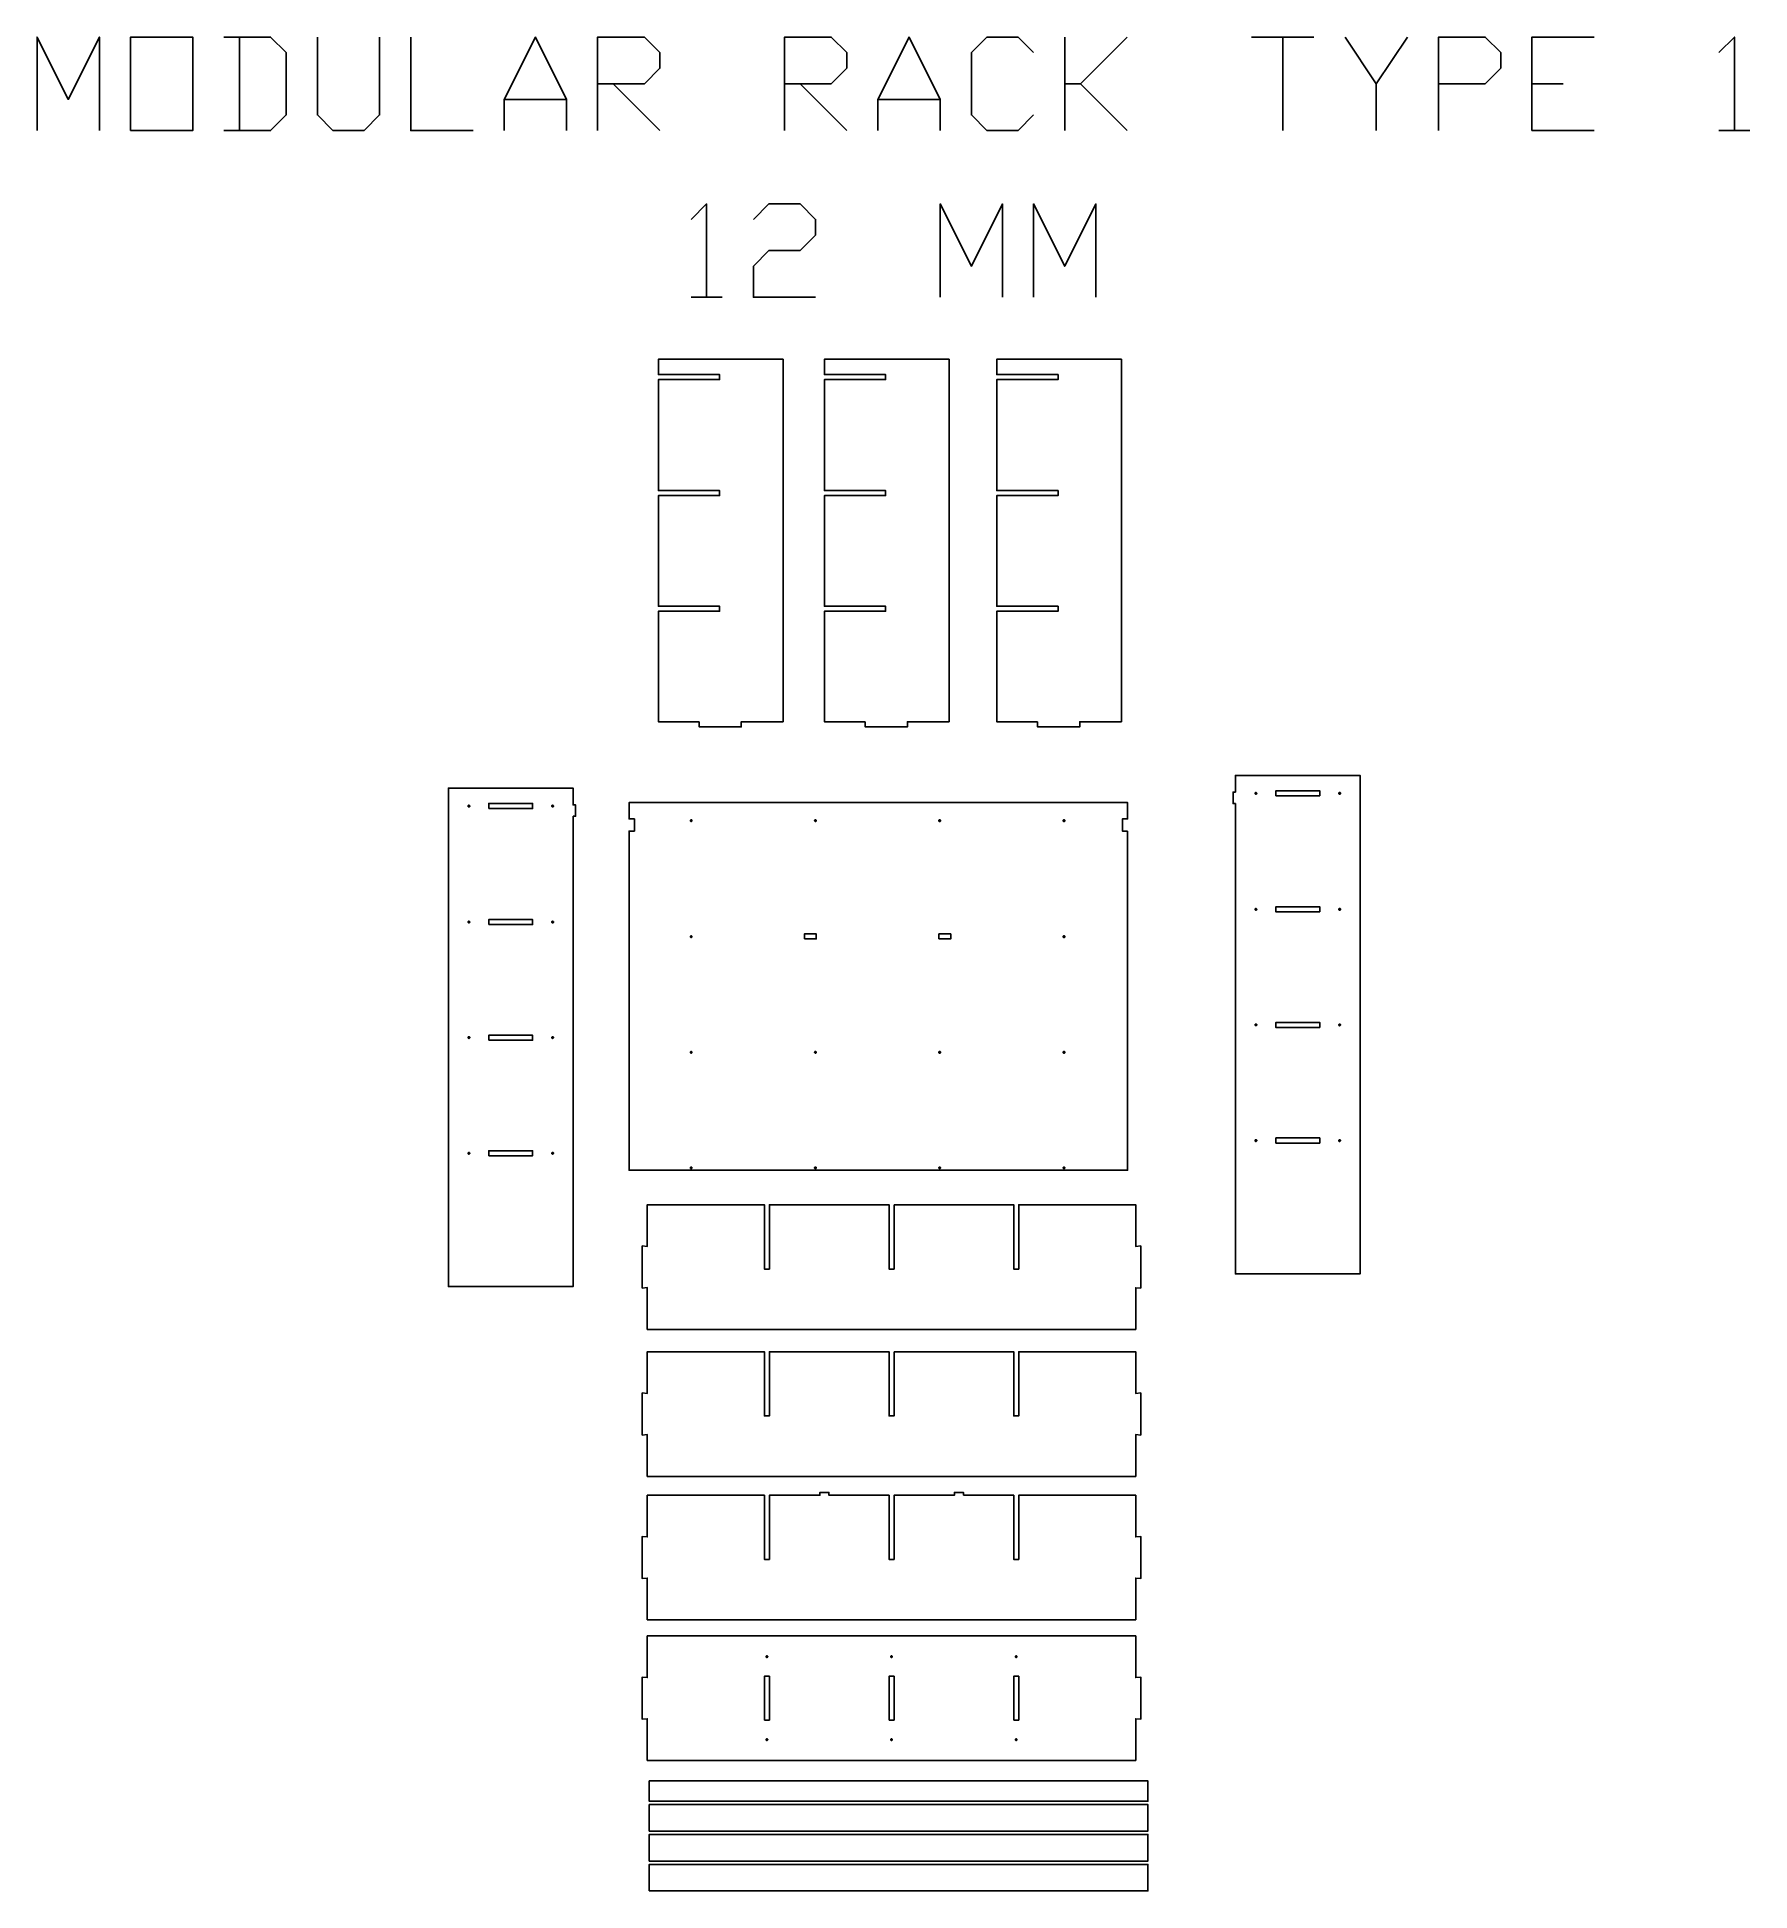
# Model space of a CAD drawing. Extents: x -164 to 4027, y 2114 to 6651.
import ezdxf

# ---------------------------------------------------------------- set-up
doc = ezdxf.new("R2010")
doc.units = 0
doc.layers.add('Default Layer', color=1, linetype='CONTINUOUS')

msp = doc.modelspace()

# ---------------------------------------------------------------- linework, layer by layer
at = {"layer": 'Default Layer'}
for points in [[(-163.9, 6421.9), (-163.9, 6650.5), (-87.7, 6498.1), (-11.5, 6650.5), (-11.5, 6421.9)], [(293.3, 6421.9), (407.6, 6421.9), (445.7, 6460), (445.7, 6612.4), (407.6, 6650.5), (293.3, 6650.5)], [(331.4, 6650.5), (331.4, 6421.9)], [(521.9, 6650.5), (521.9, 6460), (560, 6421.9), (636.2, 6421.9), (674.3, 6460), (674.3, 6650.5)], [(750.5, 6650.5), (750.5, 6421.9), (902.9, 6421.9)], [(979.1, 6421.9), (979.1, 6498.1), (1055.3, 6650.5), (1131.5, 6498.1), (1131.5, 6421.9)], [(1207.7, 6421.9), (1207.7, 6650.5), (1322, 6650.5), (1360.1, 6612.4), (1360.1, 6574.3), (1322, 6536.2), (1207.7, 6536.2)], [(1664.9, 6421.9), (1664.9, 6650.5), (1779.2, 6650.5), (1817.3, 6612.4), (1817.3, 6574.3), (1779.2, 6536.2), (1664.9, 6536.2)], [(1893.5, 6421.9), (1893.5, 6498.1), (1969.7, 6650.5), (2045.9, 6498.1), (2045.9, 6421.9)], [(2274.5, 6460), (2236.4, 6421.9), (2160.2, 6421.9), (2122.1, 6460), (2122.1, 6612.4), (2160.2, 6650.5), (2236.4, 6650.5), (2274.5, 6612.4)], [(2350.7, 6421.9), (2350.7, 6650.5)], [(2503.1, 6650.5), (2388.8, 6536.2), (2350.7, 6536.2)], [(2807.9, 6650.5), (2960.3, 6650.5)], [(2884.1, 6650.5), (2884.1, 6421.9)], [(3036.5, 6650.5), (3112.7, 6536.2), (3112.7, 6421.9)], [(3112.7, 6536.2), (3188.9, 6650.5)], [(3265.1, 6421.9), (3265.1, 6650.5), (3379.4, 6650.5), (3417.5, 6612.4), (3417.5, 6574.3), (3379.4, 6536.2), (3265.1, 6536.2)], [(3493.7, 6421.9), (3493.7, 6650.5), (3646.1, 6650.5)], [(3950.9, 6612.4), (3989, 6650.5), (3989, 6421.9)], [(1245.8, 6536.2), (1360.1, 6421.9)], [(1703, 6536.2), (1817.3, 6421.9)], [(2388.8, 6536.2), (2503.1, 6421.9)], [(3493.7, 6536.2), (3569.9, 6536.2)], [(979.1, 6498.1), (1131.5, 6498.1)], [(1893.5, 6498.1), (2045.9, 6498.1)], [(3493.7, 6421.9), (3646.1, 6421.9)], [(3950.9, 6421.9), (4027.1, 6421.9)], [(1436.3, 6204.2), (1474.4, 6242.3), (1474.4, 6013.7)], [(1588.7, 6204.2), (1626.8, 6242.3), (1703, 6242.3), (1741.1, 6204.2), (1741.1, 6166.1), (1703, 6128), (1626.8, 6128), (1588.7, 6089.9), (1588.7, 6013.7), (1741.1, 6013.7)], [(2045.9, 6013.7), (2045.9, 6242.3), (2122.1, 6089.9), (2198.3, 6242.3), (2198.3, 6013.7)], [(2274.5, 6013.7), (2274.5, 6242.3), (2350.7, 6089.9), (2426.9, 6242.3), (2426.9, 6013.7)], [(1436.3, 6013.7), (1512.5, 6013.7)]]:
    msp.add_lwpolyline(points, dxfattribs=at)
for points in [[(64.7, 6421.9), (64.7, 6650.5), (217.1, 6650.5), (217.1, 6421.9), (64.7, 6421.9)], [(1456.2, 4974.9), (1456.2, 4962.3), (1559.2, 4962.3), (1559.2, 4974.9), (1661.2, 4974.9), (1661.2, 5862.3), (1356.2, 5862.3), (1356.2, 5824.6), (1506.1, 5824.6), (1506.1, 5812.3), (1356.2, 5812.3), (1356.2, 5540.6), (1506.1, 5540.6), (1506.1, 5528.3), (1356.2, 5528.3), (1356.2, 5257.6), (1506.1, 5257.6), (1506.1, 5245.3), (1356.2, 5245.3), (1356.2, 4974.9), (1456.2, 4974.9)], [(1862.5, 4974.9), (1862.5, 4962.3), (1965.5, 4962.3), (1965.5, 4974.9), (2067.5, 4974.9), (2067.5, 5862.3), (1762.5, 5862.3), (1762.5, 5824.6), (1912.3, 5824.6), (1912.3, 5812.3), (1762.5, 5812.3), (1762.5, 5540.6), (1912.3, 5540.6), (1912.3, 5528.3), (1762.5, 5528.3), (1762.5, 5257.6), (1912.3, 5257.6), (1912.3, 5245.3), (1762.5, 5245.3), (1762.5, 4974.9), (1862.5, 4974.9)], [(2284.3, 4974.9), (2284.3, 4962.3), (2387.3, 4962.3), (2387.3, 4974.9), (2489.3, 4974.9), (2489.3, 5862.3), (2184.3, 5862.3), (2184.3, 5824.6), (2334.2, 5824.6), (2334.2, 5812.3), (2184.3, 5812.3), (2184.3, 5540.6), (2334.2, 5540.6), (2334.2, 5528.3), (2184.3, 5528.3), (2184.3, 5257.6), (2334.2, 5257.6), (2334.2, 5245.3), (2184.3, 5245.3), (2184.3, 4974.9), (2284.3, 4974.9)], [(1147.5, 4743.7), (1147.5, 3592.7), (842.5, 3592.7), (842.5, 4812.7), (1147.5, 4812.7), (1147.5, 4771.7), (1153.5, 4771.7), (1153.5, 4743.7), (1147.5, 4743.7)], [(2768.3, 4774.8), (2768.3, 3623.8), (3073.3, 3623.8), (3073.3, 4843.8), (2768.3, 4843.8), (2768.3, 4802.8), (2762.3, 4802.8), (2762.3, 4774.8), (2768.3, 4774.8)], [(890.7, 4768.6), (890.7, 4768.8), (890.7, 4769), (890.8, 4769.2), (890.8, 4769.4), (890.9, 4769.6), (891, 4769.8), (891.1, 4769.9), (891.2, 4770.1), (891.4, 4770.2), (891.5, 4770.3), (891.7, 4770.4), (891.9, 4770.5), (892.1, 4770.6), (892.3, 4770.6), (892.5, 4770.6), (892.7, 4770.6), (892.9, 4770.6), (893.1, 4770.6), (893.3, 4770.6), (893.4, 4770.5), (893.6, 4770.4), (893.8, 4770.3), (893.9, 4770.2), (894.1, 4770.1), (894.2, 4769.9), (894.3, 4769.8), (894.4, 4769.6), (894.5, 4769.4), (894.6, 4769.2), (894.6, 4769), (894.7, 4768.8), (894.7, 4768.6), (894.7, 4768.4), (894.6, 4768.2), (894.6, 4768), (894.5, 4767.9), (894.4, 4767.7), (894.3, 4767.5), (894.2, 4767.4), (894.1, 4767.2), (893.9, 4767.1), (893.8, 4767), (893.6, 4766.9), (893.4, 4766.8), (893.3, 4766.7), (893.1, 4766.7), (892.9, 4766.7), (892.7, 4766.6), (892.5, 4766.7), (892.3, 4766.7), (892.1, 4766.7), (891.9, 4766.8), (891.7, 4766.9), (891.5, 4767), (891.4, 4767.1), (891.2, 4767.2), (891.1, 4767.4), (891, 4767.5), (890.9, 4767.7), (890.8, 4767.9), (890.8, 4768), (890.7, 4768.2), (890.7, 4768.4), (890.7, 4768.6)], [(941.4, 4762.7), (941.4, 4775), (1048.4, 4775), (1048.4, 4762.7), (941.4, 4762.7)], [(1095.5, 4768.6), (1095.6, 4768.8), (1095.6, 4769), (1095.6, 4769.2), (1095.7, 4769.4), (1095.8, 4769.6), (1095.9, 4769.8), (1096, 4769.9), (1096.1, 4770.1), (1096.3, 4770.2), (1096.4, 4770.3), (1096.6, 4770.4), (1096.8, 4770.5), (1097, 4770.6), (1097.1, 4770.6), (1097.3, 4770.6), (1097.5, 4770.6), (1097.8, 4770.6), (1098, 4770.6), (1098.1, 4770.6), (1098.3, 4770.5), (1098.5, 4770.4), (1098.7, 4770.3), (1098.8, 4770.2), (1099, 4770.1), (1099.1, 4769.9), (1099.2, 4769.8), (1099.3, 4769.6), (1099.4, 4769.4), (1099.5, 4769.2), (1099.5, 4769), (1099.5, 4768.8), (1099.5, 4768.6), (1099.5, 4768.4), (1099.5, 4768.2), (1099.5, 4768), (1099.4, 4767.9), (1099.3, 4767.7), (1099.2, 4767.5), (1099.1, 4767.4), (1099, 4767.2), (1098.8, 4767.1), (1098.7, 4767), (1098.5, 4766.9), (1098.3, 4766.8), (1098.1, 4766.7), (1098, 4766.7), (1097.8, 4766.7), (1097.5, 4766.6), (1097.3, 4766.7), (1097.1, 4766.7), (1097, 4766.7), (1096.8, 4766.8), (1096.6, 4766.9), (1096.4, 4767), (1096.3, 4767.1), (1096.1, 4767.2), (1096, 4767.4), (1095.9, 4767.5), (1095.8, 4767.7), (1095.7, 4767.9), (1095.6, 4768), (1095.6, 4768.2), (1095.6, 4768.4), (1095.5, 4768.6)], [(2504.5, 4707.3), (2504.5, 3877.4), (1284.5, 3877.4), (1284.5, 4707.4), (1297.5, 4707.4), (1297.5, 4737.4), (1284.5, 4737.4), (1284.5, 4777.4), (2504.5, 4777.4), (2504.5, 4737.3), (2491.6, 4737.3), (2491.6, 4707.3), (2504.5, 4707.3)], [(2820.3, 4799.7), (2820.3, 4799.9), (2820.2, 4800.1), (2820.2, 4800.3), (2820.1, 4800.5), (2820, 4800.7), (2819.9, 4800.8), (2819.8, 4801), (2819.7, 4801.1), (2819.5, 4801.2), (2819.4, 4801.4), (2819.2, 4801.5), (2819.1, 4801.5), (2818.9, 4801.6), (2818.7, 4801.7), (2818.5, 4801.7), (2818.3, 4801.7), (2818.1, 4801.7), (2817.9, 4801.7), (2817.7, 4801.6), (2817.5, 4801.5), (2817.3, 4801.5), (2817.2, 4801.4), (2817, 4801.2), (2816.9, 4801.1), (2816.7, 4801), (2816.6, 4800.8), (2816.5, 4800.7), (2816.4, 4800.5), (2816.4, 4800.3), (2816.3, 4800.1), (2816.3, 4799.9), (2816.3, 4799.7), (2816.3, 4799.5), (2816.3, 4799.3), (2816.4, 4799.1), (2816.4, 4798.9), (2816.5, 4798.8), (2816.6, 4798.6), (2816.7, 4798.4), (2816.9, 4798.3), (2817, 4798.2), (2817.2, 4798), (2817.3, 4797.9), (2817.5, 4797.9), (2817.7, 4797.8), (2817.9, 4797.7), (2818.1, 4797.7), (2818.3, 4797.7), (2818.5, 4797.7), (2818.7, 4797.7), (2818.9, 4797.8), (2819.1, 4797.9), (2819.2, 4797.9), (2819.4, 4798), (2819.5, 4798.2), (2819.7, 4798.3), (2819.8, 4798.4), (2819.9, 4798.6), (2820, 4798.8), (2820.1, 4798.9), (2820.2, 4799.1), (2820.2, 4799.3), (2820.3, 4799.5), (2820.3, 4799.7)], [(2974.4, 4793.8), (2974.4, 4806.1), (2867.4, 4806.1), (2867.4, 4793.8), (2974.4, 4793.8)], [(3025.2, 4799.7), (3025.1, 4799.9), (3025.1, 4800.1), (3025.1, 4800.3), (3025, 4800.5), (3024.9, 4800.7), (3024.8, 4800.8), (3024.7, 4801), (3024.6, 4801.1), (3024.4, 4801.2), (3024.3, 4801.4), (3024.1, 4801.5), (3023.9, 4801.5), (3023.8, 4801.6), (3023.6, 4801.7), (3023.4, 4801.7), (3023.2, 4801.7), (3023, 4801.7), (3022.8, 4801.7), (3022.6, 4801.6), (3022.4, 4801.5), (3022.2, 4801.5), (3022, 4801.4), (3021.9, 4801.2), (3021.7, 4801.1), (3021.6, 4801), (3021.5, 4800.8), (3021.4, 4800.7), (3021.3, 4800.5), (3021.2, 4800.3), (3021.2, 4800.1), (3021.2, 4799.9), (3021.2, 4799.7), (3021.2, 4799.5), (3021.2, 4799.3), (3021.2, 4799.1), (3021.3, 4798.9), (3021.4, 4798.8), (3021.5, 4798.6), (3021.6, 4798.4), (3021.7, 4798.3), (3021.9, 4798.2), (3022, 4798), (3022.2, 4797.9), (3022.4, 4797.9), (3022.6, 4797.8), (3022.8, 4797.7), (3023, 4797.7), (3023.2, 4797.7), (3023.4, 4797.7), (3023.6, 4797.7), (3023.8, 4797.8), (3023.9, 4797.9), (3024.1, 4797.9), (3024.3, 4798), (3024.4, 4798.2), (3024.6, 4798.3), (3024.7, 4798.4), (3024.8, 4798.6), (3024.9, 4798.8), (3025, 4798.9), (3025.1, 4799.1), (3025.1, 4799.3), (3025.1, 4799.5), (3025.2, 4799.7)], [(1434.5, 4733.1), (1434.5, 4732.9), (1434.6, 4732.7), (1434.6, 4732.5), (1434.7, 4732.3), (1434.8, 4732.1), (1434.9, 4731.9), (1435, 4731.8), (1435.1, 4731.6), (1435.3, 4731.5), (1435.4, 4731.4), (1435.6, 4731.3), (1435.8, 4731.2), (1435.9, 4731.1), (1436.1, 4731.1), (1436.3, 4731.1), (1436.5, 4731.1), (1436.7, 4731.1), (1436.9, 4731.1), (1437.1, 4731.1), (1437.3, 4731.2), (1437.5, 4731.3), (1437.6, 4731.4), (1437.8, 4731.5), (1437.9, 4731.6), (1438.1, 4731.8), (1438.2, 4731.9), (1438.3, 4732.1), (1438.4, 4732.3), (1438.4, 4732.5), (1438.5, 4732.7), (1438.5, 4732.9), (1438.5, 4733.1), (1438.5, 4733.3), (1438.5, 4733.5), (1438.4, 4733.7), (1438.4, 4733.8), (1438.3, 4734), (1438.2, 4734.2), (1438.1, 4734.3), (1437.9, 4734.5), (1437.8, 4734.6), (1437.6, 4734.7), (1437.5, 4734.8), (1437.3, 4734.9), (1437.1, 4735), (1436.9, 4735), (1436.7, 4735), (1436.5, 4735.1), (1436.3, 4735), (1436.1, 4735), (1435.9, 4735), (1435.8, 4734.9), (1435.6, 4734.8), (1435.4, 4734.7), (1435.3, 4734.6), (1435.1, 4734.5), (1435, 4734.3), (1434.9, 4734.2), (1434.8, 4734), (1434.7, 4733.8), (1434.6, 4733.7), (1434.6, 4733.5), (1434.5, 4733.3), (1434.5, 4733.1)], [(1738.5, 4733.1), (1738.5, 4732.9), (1738.6, 4732.7), (1738.6, 4732.5), (1738.7, 4732.3), (1738.8, 4732.1), (1738.9, 4731.9), (1739, 4731.8), (1739.1, 4731.6), (1739.3, 4731.5), (1739.4, 4731.4), (1739.6, 4731.3), (1739.8, 4731.2), (1739.9, 4731.1), (1740.1, 4731.1), (1740.3, 4731.1), (1740.5, 4731.1), (1740.7, 4731.1), (1740.9, 4731.1), (1741.1, 4731.1), (1741.3, 4731.2), (1741.5, 4731.3), (1741.6, 4731.4), (1741.8, 4731.5), (1741.9, 4731.6), (1742.1, 4731.8), (1742.2, 4731.9), (1742.3, 4732.1), (1742.4, 4732.3), (1742.4, 4732.5), (1742.5, 4732.7), (1742.5, 4732.9), (1742.5, 4733.1), (1742.5, 4733.3), (1742.5, 4733.5), (1742.4, 4733.7), (1742.4, 4733.8), (1742.3, 4734), (1742.2, 4734.2), (1742.1, 4734.3), (1741.9, 4734.5), (1741.8, 4734.6), (1741.6, 4734.7), (1741.5, 4734.8), (1741.3, 4734.9), (1741.1, 4735), (1740.9, 4735), (1740.7, 4735), (1740.5, 4735.1), (1740.3, 4735), (1740.1, 4735), (1739.9, 4735), (1739.8, 4734.9), (1739.6, 4734.8), (1739.4, 4734.7), (1739.3, 4734.6), (1739.1, 4734.5), (1739, 4734.3), (1738.9, 4734.2), (1738.8, 4734), (1738.7, 4733.8), (1738.6, 4733.7), (1738.6, 4733.5), (1738.5, 4733.3), (1738.5, 4733.1)], [(2042.5, 4733.1), (2042.5, 4732.9), (2042.6, 4732.7), (2042.6, 4732.5), (2042.7, 4732.3), (2042.8, 4732.1), (2042.9, 4731.9), (2043, 4731.8), (2043.1, 4731.6), (2043.3, 4731.5), (2043.4, 4731.4), (2043.6, 4731.3), (2043.8, 4731.2), (2043.9, 4731.1), (2044.1, 4731.1), (2044.3, 4731.1), (2044.5, 4731.1), (2044.7, 4731.1), (2044.9, 4731.1), (2045.1, 4731.1), (2045.3, 4731.2), (2045.5, 4731.3), (2045.6, 4731.4), (2045.8, 4731.5), (2045.9, 4731.6), (2046.1, 4731.8), (2046.2, 4731.9), (2046.3, 4732.1), (2046.4, 4732.3), (2046.4, 4732.5), (2046.5, 4732.7), (2046.5, 4732.9), (2046.5, 4733.1), (2046.5, 4733.3), (2046.5, 4733.5), (2046.4, 4733.7), (2046.4, 4733.8), (2046.3, 4734), (2046.2, 4734.2), (2046.1, 4734.3), (2045.9, 4734.5), (2045.8, 4734.6), (2045.6, 4734.7), (2045.5, 4734.8), (2045.3, 4734.9), (2045.1, 4735), (2044.9, 4735), (2044.7, 4735), (2044.5, 4735.1), (2044.3, 4735), (2044.1, 4735), (2043.9, 4735), (2043.8, 4734.9), (2043.6, 4734.8), (2043.4, 4734.7), (2043.3, 4734.6), (2043.1, 4734.5), (2043, 4734.3), (2042.9, 4734.2), (2042.8, 4734), (2042.7, 4733.8), (2042.6, 4733.7), (2042.6, 4733.5), (2042.5, 4733.3), (2042.5, 4733.1)], [(2346.7, 4733.1), (2346.8, 4732.9), (2346.8, 4732.7), (2346.8, 4732.5), (2346.9, 4732.3), (2347, 4732.1), (2347.1, 4731.9), (2347.2, 4731.8), (2347.3, 4731.6), (2347.5, 4731.5), (2347.6, 4731.4), (2347.8, 4731.3), (2348, 4731.2), (2348.2, 4731.1), (2348.3, 4731.1), (2348.5, 4731.1), (2348.7, 4731.1), (2349, 4731.1), (2349.2, 4731.1), (2349.3, 4731.1), (2349.5, 4731.2), (2349.7, 4731.3), (2349.9, 4731.4), (2350, 4731.5), (2350.2, 4731.6), (2350.3, 4731.8), (2350.4, 4731.9), (2350.5, 4732.1), (2350.6, 4732.3), (2350.7, 4732.5), (2350.7, 4732.7), (2350.7, 4732.9), (2350.7, 4733.1), (2350.7, 4733.3), (2350.7, 4733.5), (2350.7, 4733.7), (2350.6, 4733.8), (2350.5, 4734), (2350.4, 4734.2), (2350.3, 4734.3), (2350.2, 4734.5), (2350, 4734.6), (2349.9, 4734.7), (2349.7, 4734.8), (2349.5, 4734.9), (2349.3, 4735), (2349.2, 4735), (2349, 4735), (2348.7, 4735.1), (2348.5, 4735), (2348.3, 4735), (2348.2, 4735), (2348, 4734.9), (2347.8, 4734.8), (2347.6, 4734.7), (2347.5, 4734.6), (2347.3, 4734.5), (2347.2, 4734.3), (2347.1, 4734.2), (2347, 4734), (2346.9, 4733.8), (2346.8, 4733.7), (2346.8, 4733.5), (2346.8, 4733.3), (2346.7, 4733.1)], [(2820.3, 4515.9), (2820.3, 4516.1), (2820.2, 4516.3), (2820.2, 4516.5), (2820.1, 4516.7), (2820, 4516.9), (2819.9, 4517), (2819.8, 4517.2), (2819.7, 4517.3), (2819.5, 4517.5), (2819.4, 4517.6), (2819.2, 4517.7), (2819.1, 4517.8), (2818.9, 4517.8), (2818.7, 4517.9), (2818.5, 4517.9), (2818.3, 4517.9), (2818.1, 4517.9), (2817.9, 4517.9), (2817.7, 4517.8), (2817.5, 4517.8), (2817.3, 4517.7), (2817.2, 4517.6), (2817, 4517.5), (2816.9, 4517.3), (2816.7, 4517.2), (2816.6, 4517), (2816.5, 4516.9), (2816.4, 4516.7), (2816.4, 4516.5), (2816.3, 4516.3), (2816.3, 4516.1), (2816.3, 4515.9), (2816.3, 4515.7), (2816.3, 4515.5), (2816.4, 4515.3), (2816.4, 4515.1), (2816.5, 4515), (2816.6, 4514.8), (2816.7, 4514.6), (2816.9, 4514.5), (2817, 4514.4), (2817.2, 4514.3), (2817.3, 4514.2), (2817.5, 4514.1), (2817.7, 4514), (2817.9, 4514), (2818.1, 4513.9), (2818.3, 4513.9), (2818.5, 4513.9), (2818.7, 4514), (2818.9, 4514), (2819.1, 4514.1), (2819.2, 4514.2), (2819.4, 4514.3), (2819.5, 4514.4), (2819.7, 4514.5), (2819.8, 4514.6), (2819.9, 4514.8), (2820, 4515), (2820.1, 4515.1), (2820.2, 4515.3), (2820.2, 4515.5), (2820.3, 4515.7), (2820.3, 4515.9)], [(2974.4, 4509.8), (2974.4, 4522.1), (2867.4, 4522.1), (2867.4, 4509.8), (2974.4, 4509.8)], [(3025.2, 4515.9), (3025.1, 4516.1), (3025.1, 4516.3), (3025.1, 4516.5), (3025, 4516.7), (3024.9, 4516.9), (3024.8, 4517), (3024.7, 4517.2), (3024.6, 4517.3), (3024.4, 4517.5), (3024.3, 4517.6), (3024.1, 4517.7), (3023.9, 4517.8), (3023.8, 4517.8), (3023.6, 4517.9), (3023.4, 4517.9), (3023.2, 4517.9), (3023, 4517.9), (3022.8, 4517.9), (3022.6, 4517.8), (3022.4, 4517.8), (3022.2, 4517.7), (3022, 4517.6), (3021.9, 4517.5), (3021.7, 4517.3), (3021.6, 4517.2), (3021.5, 4517), (3021.4, 4516.9), (3021.3, 4516.7), (3021.2, 4516.5), (3021.2, 4516.3), (3021.2, 4516.1), (3021.2, 4515.9), (3021.2, 4515.7), (3021.2, 4515.5), (3021.2, 4515.3), (3021.3, 4515.1), (3021.4, 4515), (3021.5, 4514.8), (3021.6, 4514.6), (3021.7, 4514.5), (3021.9, 4514.4), (3022, 4514.3), (3022.2, 4514.2), (3022.4, 4514.1), (3022.6, 4514), (3022.8, 4514), (3023, 4513.9), (3023.2, 4513.9), (3023.4, 4513.9), (3023.6, 4514), (3023.8, 4514), (3023.9, 4514.1), (3024.1, 4514.2), (3024.3, 4514.3), (3024.4, 4514.4), (3024.6, 4514.5), (3024.7, 4514.6), (3024.8, 4514.8), (3024.9, 4515), (3025, 4515.1), (3025.1, 4515.3), (3025.1, 4515.5), (3025.1, 4515.7), (3025.2, 4515.9)], [(890.7, 4484.9), (890.7, 4485.1), (890.7, 4485.3), (890.8, 4485.5), (890.8, 4485.6), (890.9, 4485.8), (891, 4486), (891.1, 4486.1), (891.2, 4486.3), (891.4, 4486.4), (891.5, 4486.5), (891.7, 4486.6), (891.9, 4486.7), (892.1, 4486.8), (892.3, 4486.8), (892.5, 4486.9), (892.7, 4486.9), (892.9, 4486.9), (893.1, 4486.8), (893.3, 4486.8), (893.4, 4486.7), (893.6, 4486.6), (893.8, 4486.5), (893.9, 4486.4), (894.1, 4486.3), (894.2, 4486.1), (894.3, 4486), (894.4, 4485.8), (894.5, 4485.6), (894.6, 4485.5), (894.6, 4485.3), (894.7, 4485.1), (894.7, 4484.9), (894.7, 4484.7), (894.6, 4484.5), (894.6, 4484.3), (894.5, 4484.1), (894.4, 4483.9), (894.3, 4483.7), (894.2, 4483.6), (894.1, 4483.4), (893.9, 4483.3), (893.8, 4483.2), (893.6, 4483.1), (893.4, 4483), (893.3, 4483), (893.1, 4482.9), (892.9, 4482.9), (892.7, 4482.9), (892.5, 4482.9), (892.3, 4482.9), (892.1, 4483), (891.9, 4483), (891.7, 4483.1), (891.5, 4483.2), (891.4, 4483.3), (891.2, 4483.4), (891.1, 4483.6), (891, 4483.7), (890.9, 4483.9), (890.8, 4484.1), (890.8, 4484.3), (890.7, 4484.5), (890.7, 4484.7), (890.7, 4484.9)], [(941.4, 4478.7), (941.4, 4491), (1048.4, 4491), (1048.4, 4478.7), (941.4, 4478.7)], [(1095.5, 4484.9), (1095.6, 4485.1), (1095.6, 4485.3), (1095.6, 4485.5), (1095.7, 4485.6), (1095.8, 4485.8), (1095.9, 4486), (1096, 4486.1), (1096.1, 4486.3), (1096.3, 4486.4), (1096.4, 4486.5), (1096.6, 4486.6), (1096.8, 4486.7), (1097, 4486.8), (1097.1, 4486.8), (1097.3, 4486.9), (1097.5, 4486.9), (1097.8, 4486.9), (1098, 4486.8), (1098.1, 4486.8), (1098.3, 4486.7), (1098.5, 4486.6), (1098.7, 4486.5), (1098.8, 4486.4), (1099, 4486.3), (1099.1, 4486.1), (1099.2, 4486), (1099.3, 4485.8), (1099.4, 4485.6), (1099.5, 4485.5), (1099.5, 4485.3), (1099.5, 4485.1), (1099.5, 4484.9), (1099.5, 4484.7), (1099.5, 4484.5), (1099.5, 4484.3), (1099.4, 4484.1), (1099.3, 4483.9), (1099.2, 4483.7), (1099.1, 4483.6), (1099, 4483.4), (1098.8, 4483.3), (1098.7, 4483.2), (1098.5, 4483.1), (1098.3, 4483), (1098.1, 4483), (1098, 4482.9), (1097.8, 4482.9), (1097.5, 4482.9), (1097.3, 4482.9), (1097.1, 4482.9), (1097, 4483), (1096.8, 4483), (1096.6, 4483.1), (1096.4, 4483.2), (1096.3, 4483.3), (1096.1, 4483.4), (1096, 4483.6), (1095.9, 4483.7), (1095.8, 4483.9), (1095.7, 4484.1), (1095.6, 4484.3), (1095.6, 4484.5), (1095.6, 4484.7), (1095.5, 4484.9)], [(1434.5, 4449.1), (1434.5, 4448.9), (1434.6, 4448.7), (1434.6, 4448.5), (1434.7, 4448.3), (1434.8, 4448.1), (1434.9, 4447.9), (1435, 4447.8), (1435.1, 4447.6), (1435.3, 4447.5), (1435.4, 4447.4), (1435.6, 4447.3), (1435.8, 4447.2), (1435.9, 4447.2), (1436.1, 4447.1), (1436.3, 4447.1), (1436.5, 4447.1), (1436.7, 4447.1), (1436.9, 4447.1), (1437.1, 4447.2), (1437.3, 4447.2), (1437.5, 4447.3), (1437.6, 4447.4), (1437.8, 4447.5), (1437.9, 4447.6), (1438.1, 4447.8), (1438.2, 4447.9), (1438.3, 4448.1), (1438.4, 4448.3), (1438.4, 4448.5), (1438.5, 4448.7), (1438.5, 4448.9), (1438.5, 4449.1), (1438.5, 4449.3), (1438.5, 4449.5), (1438.4, 4449.7), (1438.4, 4449.8), (1438.3, 4450), (1438.2, 4450.2), (1438.1, 4450.3), (1437.9, 4450.5), (1437.8, 4450.6), (1437.6, 4450.7), (1437.5, 4450.8), (1437.3, 4450.9), (1437.1, 4451), (1436.9, 4451), (1436.7, 4451.1), (1436.5, 4451.1), (1436.3, 4451.1), (1436.1, 4451), (1435.9, 4451), (1435.8, 4450.9), (1435.6, 4450.8), (1435.4, 4450.7), (1435.3, 4450.6), (1435.1, 4450.5), (1435, 4450.3), (1434.9, 4450.2), (1434.8, 4450), (1434.7, 4449.8), (1434.6, 4449.7), (1434.6, 4449.5), (1434.5, 4449.3), (1434.5, 4449.1)], [(1713.6, 4443.4), (1713.6, 4455.7), (1742.7, 4455.7), (1742.7, 4443.4), (1713.6, 4443.4)], [(2042.6, 4443.4), (2042.6, 4455.7), (2071.6, 4455.7), (2071.6, 4443.4), (2042.6, 4443.4)], [(2346.7, 4449.1), (2346.8, 4448.9), (2346.8, 4448.7), (2346.8, 4448.5), (2346.9, 4448.3), (2347, 4448.1), (2347.1, 4447.9), (2347.2, 4447.8), (2347.3, 4447.6), (2347.5, 4447.5), (2347.6, 4447.4), (2347.8, 4447.3), (2348, 4447.2), (2348.2, 4447.2), (2348.3, 4447.1), (2348.5, 4447.1), (2348.7, 4447.1), (2349, 4447.1), (2349.2, 4447.1), (2349.3, 4447.2), (2349.5, 4447.2), (2349.7, 4447.3), (2349.9, 4447.4), (2350, 4447.5), (2350.2, 4447.6), (2350.3, 4447.8), (2350.4, 4447.9), (2350.5, 4448.1), (2350.6, 4448.3), (2350.7, 4448.5), (2350.7, 4448.7), (2350.7, 4448.9), (2350.7, 4449.1), (2350.7, 4449.3), (2350.7, 4449.5), (2350.7, 4449.7), (2350.6, 4449.8), (2350.5, 4450), (2350.4, 4450.2), (2350.3, 4450.3), (2350.2, 4450.5), (2350, 4450.6), (2349.9, 4450.7), (2349.7, 4450.8), (2349.5, 4450.9), (2349.3, 4451), (2349.2, 4451), (2349, 4451.1), (2348.7, 4451.1), (2348.5, 4451.1), (2348.3, 4451), (2348.2, 4451), (2348, 4450.9), (2347.8, 4450.8), (2347.6, 4450.7), (2347.5, 4450.6), (2347.3, 4450.5), (2347.2, 4450.3), (2347.1, 4450.2), (2347, 4450), (2346.9, 4449.8), (2346.8, 4449.7), (2346.8, 4449.5), (2346.8, 4449.3), (2346.7, 4449.1)], [(2820.3, 4233.2), (2820.3, 4233.4), (2820.2, 4233.6), (2820.2, 4233.8), (2820.1, 4234), (2820, 4234.2), (2819.9, 4234.4), (2819.8, 4234.5), (2819.7, 4234.7), (2819.5, 4234.8), (2819.4, 4234.9), (2819.2, 4235), (2819.1, 4235.1), (2818.9, 4235.1), (2818.7, 4235.2), (2818.5, 4235.2), (2818.3, 4235.2), (2818.1, 4235.2), (2817.9, 4235.2), (2817.7, 4235.1), (2817.5, 4235.1), (2817.3, 4235), (2817.2, 4234.9), (2817, 4234.8), (2816.9, 4234.7), (2816.7, 4234.5), (2816.6, 4234.4), (2816.5, 4234.2), (2816.4, 4234), (2816.4, 4233.8), (2816.3, 4233.6), (2816.3, 4233.4), (2816.3, 4233.2), (2816.3, 4233), (2816.3, 4232.8), (2816.4, 4232.6), (2816.4, 4232.5), (2816.5, 4232.3), (2816.6, 4232.1), (2816.7, 4232), (2816.9, 4231.8), (2817, 4231.7), (2817.2, 4231.6), (2817.3, 4231.5), (2817.5, 4231.4), (2817.7, 4231.3), (2817.9, 4231.3), (2818.1, 4231.2), (2818.3, 4231.2), (2818.5, 4231.2), (2818.7, 4231.3), (2818.9, 4231.3), (2819.1, 4231.4), (2819.2, 4231.5), (2819.4, 4231.6), (2819.5, 4231.7), (2819.7, 4231.8), (2819.8, 4232), (2819.9, 4232.1), (2820, 4232.3), (2820.1, 4232.5), (2820.2, 4232.6), (2820.2, 4232.8), (2820.3, 4233), (2820.3, 4233.2)], [(2974.4, 4226.8), (2974.4, 4239.1), (2867.4, 4239.1), (2867.4, 4226.8), (2974.4, 4226.8)], [(3025.2, 4233.2), (3025.1, 4233.4), (3025.1, 4233.6), (3025.1, 4233.8), (3025, 4234), (3024.9, 4234.2), (3024.8, 4234.4), (3024.7, 4234.5), (3024.6, 4234.7), (3024.4, 4234.8), (3024.3, 4234.9), (3024.1, 4235), (3023.9, 4235.1), (3023.8, 4235.1), (3023.6, 4235.2), (3023.4, 4235.2), (3023.2, 4235.2), (3023, 4235.2), (3022.8, 4235.2), (3022.6, 4235.1), (3022.4, 4235.1), (3022.2, 4235), (3022, 4234.9), (3021.9, 4234.8), (3021.7, 4234.7), (3021.6, 4234.5), (3021.5, 4234.4), (3021.4, 4234.2), (3021.3, 4234), (3021.2, 4233.8), (3021.2, 4233.6), (3021.2, 4233.4), (3021.2, 4233.2), (3021.2, 4233), (3021.2, 4232.8), (3021.2, 4232.6), (3021.3, 4232.5), (3021.4, 4232.3), (3021.5, 4232.1), (3021.6, 4232), (3021.7, 4231.8), (3021.9, 4231.7), (3022, 4231.6), (3022.2, 4231.5), (3022.4, 4231.4), (3022.6, 4231.3), (3022.8, 4231.3), (3023, 4231.2), (3023.2, 4231.2), (3023.4, 4231.2), (3023.6, 4231.3), (3023.8, 4231.3), (3023.9, 4231.4), (3024.1, 4231.5), (3024.3, 4231.6), (3024.4, 4231.7), (3024.6, 4231.8), (3024.7, 4232), (3024.8, 4232.1), (3024.9, 4232.3), (3025, 4232.5), (3025.1, 4232.6), (3025.1, 4232.8), (3025.1, 4233), (3025.2, 4233.2)], [(890.7, 4202.2), (890.7, 4202.4), (890.7, 4202.6), (890.8, 4202.8), (890.8, 4203), (890.9, 4203.1), (891, 4203.3), (891.1, 4203.4), (891.2, 4203.6), (891.4, 4203.7), (891.5, 4203.8), (891.7, 4203.9), (891.9, 4204), (892.1, 4204.1), (892.3, 4204.1), (892.5, 4204.2), (892.7, 4204.2), (892.9, 4204.2), (893.1, 4204.1), (893.3, 4204.1), (893.4, 4204), (893.6, 4203.9), (893.8, 4203.8), (893.9, 4203.7), (894.1, 4203.6), (894.2, 4203.4), (894.3, 4203.3), (894.4, 4203.1), (894.5, 4203), (894.6, 4202.8), (894.6, 4202.6), (894.7, 4202.4), (894.7, 4202.2), (894.7, 4202), (894.6, 4201.8), (894.6, 4201.6), (894.5, 4201.4), (894.4, 4201.2), (894.3, 4201.1), (894.2, 4200.9), (894.1, 4200.8), (893.9, 4200.6), (893.8, 4200.5), (893.6, 4200.4), (893.4, 4200.3), (893.3, 4200.3), (893.1, 4200.2), (892.9, 4200.2), (892.7, 4200.2), (892.5, 4200.2), (892.3, 4200.2), (892.1, 4200.3), (891.9, 4200.3), (891.7, 4200.4), (891.5, 4200.5), (891.4, 4200.6), (891.2, 4200.8), (891.1, 4200.9), (891, 4201.1), (890.9, 4201.2), (890.8, 4201.4), (890.8, 4201.6), (890.7, 4201.8), (890.7, 4202), (890.7, 4202.2)], [(941.4, 4195.7), (941.4, 4208), (1048.4, 4208), (1048.4, 4195.7), (941.4, 4195.7)], [(1095.5, 4202.2), (1095.6, 4202.4), (1095.6, 4202.6), (1095.6, 4202.8), (1095.7, 4203), (1095.8, 4203.1), (1095.9, 4203.3), (1096, 4203.4), (1096.1, 4203.6), (1096.3, 4203.7), (1096.4, 4203.8), (1096.6, 4203.9), (1096.8, 4204), (1097, 4204.1), (1097.1, 4204.1), (1097.3, 4204.2), (1097.5, 4204.2), (1097.8, 4204.2), (1098, 4204.1), (1098.1, 4204.1), (1098.3, 4204), (1098.5, 4203.9), (1098.7, 4203.8), (1098.8, 4203.7), (1099, 4203.6), (1099.1, 4203.4), (1099.2, 4203.3), (1099.3, 4203.1), (1099.4, 4203), (1099.5, 4202.8), (1099.5, 4202.6), (1099.5, 4202.4), (1099.5, 4202.2), (1099.5, 4202), (1099.5, 4201.8), (1099.5, 4201.6), (1099.4, 4201.4), (1099.3, 4201.2), (1099.2, 4201.1), (1099.1, 4200.9), (1099, 4200.8), (1098.8, 4200.6), (1098.7, 4200.5), (1098.5, 4200.4), (1098.3, 4200.3), (1098.1, 4200.3), (1098, 4200.2), (1097.8, 4200.2), (1097.5, 4200.2), (1097.3, 4200.2), (1097.1, 4200.2), (1097, 4200.3), (1096.8, 4200.3), (1096.6, 4200.4), (1096.4, 4200.5), (1096.3, 4200.6), (1096.1, 4200.8), (1096, 4200.9), (1095.9, 4201.1), (1095.8, 4201.2), (1095.7, 4201.4), (1095.6, 4201.6), (1095.6, 4201.8), (1095.6, 4202), (1095.5, 4202.2)], [(1434.5, 4166), (1434.5, 4165.8), (1434.6, 4165.6), (1434.6, 4165.4), (1434.7, 4165.3), (1434.8, 4165.1), (1434.9, 4164.9), (1435, 4164.8), (1435.1, 4164.6), (1435.3, 4164.5), (1435.4, 4164.4), (1435.6, 4164.3), (1435.8, 4164.2), (1435.9, 4164.1), (1436.1, 4164.1), (1436.3, 4164), (1436.5, 4164), (1436.7, 4164), (1436.9, 4164.1), (1437.1, 4164.1), (1437.3, 4164.2), (1437.5, 4164.3), (1437.6, 4164.4), (1437.8, 4164.5), (1437.9, 4164.6), (1438.1, 4164.8), (1438.2, 4164.9), (1438.3, 4165.1), (1438.4, 4165.3), (1438.4, 4165.4), (1438.5, 4165.6), (1438.5, 4165.8), (1438.5, 4166), (1438.5, 4166.2), (1438.5, 4166.4), (1438.4, 4166.6), (1438.4, 4166.8), (1438.3, 4167), (1438.2, 4167.2), (1438.1, 4167.3), (1437.9, 4167.5), (1437.8, 4167.6), (1437.6, 4167.7), (1437.5, 4167.8), (1437.3, 4167.9), (1437.1, 4167.9), (1436.9, 4168), (1436.7, 4168), (1436.5, 4168), (1436.3, 4168), (1436.1, 4168), (1435.9, 4167.9), (1435.8, 4167.9), (1435.6, 4167.8), (1435.4, 4167.7), (1435.3, 4167.6), (1435.1, 4167.5), (1435, 4167.3), (1434.9, 4167.2), (1434.8, 4167), (1434.7, 4166.8), (1434.6, 4166.6), (1434.6, 4166.4), (1434.5, 4166.2), (1434.5, 4166)], [(1738.5, 4166), (1738.5, 4165.8), (1738.6, 4165.6), (1738.6, 4165.4), (1738.7, 4165.3), (1738.8, 4165.1), (1738.9, 4164.9), (1739, 4164.8), (1739.1, 4164.6), (1739.3, 4164.5), (1739.4, 4164.4), (1739.6, 4164.3), (1739.8, 4164.2), (1739.9, 4164.1), (1740.1, 4164.1), (1740.3, 4164), (1740.5, 4164), (1740.7, 4164), (1740.9, 4164.1), (1741.1, 4164.1), (1741.3, 4164.2), (1741.5, 4164.3), (1741.6, 4164.4), (1741.8, 4164.5), (1741.9, 4164.6), (1742.1, 4164.8), (1742.2, 4164.9), (1742.3, 4165.1), (1742.4, 4165.3), (1742.4, 4165.4), (1742.5, 4165.6), (1742.5, 4165.8), (1742.5, 4166), (1742.5, 4166.2), (1742.5, 4166.4), (1742.4, 4166.6), (1742.4, 4166.8), (1742.3, 4167), (1742.2, 4167.2), (1742.1, 4167.3), (1741.9, 4167.5), (1741.8, 4167.6), (1741.6, 4167.7), (1741.5, 4167.8), (1741.3, 4167.9), (1741.1, 4167.9), (1740.9, 4168), (1740.7, 4168), (1740.5, 4168), (1740.3, 4168), (1740.1, 4168), (1739.9, 4167.9), (1739.8, 4167.9), (1739.6, 4167.8), (1739.4, 4167.7), (1739.3, 4167.6), (1739.1, 4167.5), (1739, 4167.3), (1738.9, 4167.2), (1738.8, 4167), (1738.7, 4166.8), (1738.6, 4166.6), (1738.6, 4166.4), (1738.5, 4166.2), (1738.5, 4166)], [(2042.5, 4166), (2042.5, 4165.8), (2042.6, 4165.6), (2042.6, 4165.4), (2042.7, 4165.3), (2042.8, 4165.1), (2042.9, 4164.9), (2043, 4164.8), (2043.1, 4164.6), (2043.3, 4164.5), (2043.4, 4164.4), (2043.6, 4164.3), (2043.8, 4164.2), (2043.9, 4164.1), (2044.1, 4164.1), (2044.3, 4164), (2044.5, 4164), (2044.7, 4164), (2044.9, 4164.1), (2045.1, 4164.1), (2045.3, 4164.2), (2045.5, 4164.3), (2045.6, 4164.4), (2045.8, 4164.5), (2045.9, 4164.6), (2046.1, 4164.8), (2046.2, 4164.9), (2046.3, 4165.1), (2046.4, 4165.3), (2046.4, 4165.4), (2046.5, 4165.6), (2046.5, 4165.8), (2046.5, 4166), (2046.5, 4166.2), (2046.5, 4166.4), (2046.4, 4166.6), (2046.4, 4166.8), (2046.3, 4167), (2046.2, 4167.2), (2046.1, 4167.3), (2045.9, 4167.5), (2045.8, 4167.6), (2045.6, 4167.7), (2045.5, 4167.8), (2045.3, 4167.9), (2045.1, 4167.9), (2044.9, 4168), (2044.7, 4168), (2044.5, 4168), (2044.3, 4168), (2044.1, 4168), (2043.9, 4167.9), (2043.8, 4167.9), (2043.6, 4167.8), (2043.4, 4167.7), (2043.3, 4167.6), (2043.1, 4167.5), (2043, 4167.3), (2042.9, 4167.2), (2042.8, 4167), (2042.7, 4166.8), (2042.6, 4166.6), (2042.6, 4166.4), (2042.5, 4166.2), (2042.5, 4166)], [(2346.7, 4166), (2346.8, 4165.8), (2346.8, 4165.6), (2346.8, 4165.4), (2346.9, 4165.3), (2347, 4165.1), (2347.1, 4164.9), (2347.2, 4164.8), (2347.3, 4164.6), (2347.5, 4164.5), (2347.6, 4164.4), (2347.8, 4164.3), (2348, 4164.2), (2348.2, 4164.1), (2348.3, 4164.1), (2348.5, 4164), (2348.7, 4164), (2349, 4164), (2349.2, 4164.1), (2349.3, 4164.1), (2349.5, 4164.2), (2349.7, 4164.3), (2349.9, 4164.4), (2350, 4164.5), (2350.2, 4164.6), (2350.3, 4164.8), (2350.4, 4164.9), (2350.5, 4165.1), (2350.6, 4165.3), (2350.7, 4165.4), (2350.7, 4165.6), (2350.7, 4165.8), (2350.7, 4166), (2350.7, 4166.2), (2350.7, 4166.4), (2350.7, 4166.6), (2350.6, 4166.8), (2350.5, 4167), (2350.4, 4167.2), (2350.3, 4167.3), (2350.2, 4167.5), (2350, 4167.6), (2349.9, 4167.7), (2349.7, 4167.8), (2349.5, 4167.9), (2349.3, 4167.9), (2349.2, 4168), (2349, 4168), (2348.7, 4168), (2348.5, 4168), (2348.3, 4168), (2348.2, 4167.9), (2348, 4167.9), (2347.8, 4167.8), (2347.6, 4167.7), (2347.5, 4167.6), (2347.3, 4167.5), (2347.2, 4167.3), (2347.1, 4167.2), (2347, 4167), (2346.9, 4166.8), (2346.8, 4166.6), (2346.8, 4166.4), (2346.8, 4166.2), (2346.7, 4166)], [(2820.3, 3950.1), (2820.3, 3950.3), (2820.2, 3950.5), (2820.2, 3950.7), (2820.1, 3950.9), (2820, 3951), (2819.9, 3951.2), (2819.8, 3951.3), (2819.7, 3951.5), (2819.5, 3951.6), (2819.4, 3951.7), (2819.2, 3951.8), (2819.1, 3951.9), (2818.9, 3952), (2818.7, 3952), (2818.5, 3952.1), (2818.3, 3952.1), (2818.1, 3952.1), (2817.9, 3952), (2817.7, 3952), (2817.5, 3951.9), (2817.3, 3951.8), (2817.2, 3951.7), (2817, 3951.6), (2816.9, 3951.5), (2816.7, 3951.3), (2816.6, 3951.2), (2816.5, 3951), (2816.4, 3950.9), (2816.4, 3950.7), (2816.3, 3950.5), (2816.3, 3950.3), (2816.3, 3950.1), (2816.3, 3949.9), (2816.3, 3949.7), (2816.4, 3949.5), (2816.4, 3949.3), (2816.5, 3949.1), (2816.6, 3949), (2816.7, 3948.8), (2816.9, 3948.7), (2817, 3948.5), (2817.2, 3948.4), (2817.3, 3948.3), (2817.5, 3948.2), (2817.7, 3948.2), (2817.9, 3948.1), (2818.1, 3948.1), (2818.3, 3948.1), (2818.5, 3948.1), (2818.7, 3948.1), (2818.9, 3948.2), (2819.1, 3948.2), (2819.2, 3948.3), (2819.4, 3948.4), (2819.5, 3948.5), (2819.7, 3948.7), (2819.8, 3948.8), (2819.9, 3949), (2820, 3949.1), (2820.1, 3949.3), (2820.2, 3949.5), (2820.2, 3949.7), (2820.3, 3949.9), (2820.3, 3950.1)], [(2974.4, 3944.1), (2974.4, 3956.4), (2867.4, 3956.4), (2867.4, 3944.1), (2974.4, 3944.1)], [(3025.2, 3950.1), (3025.1, 3950.3), (3025.1, 3950.5), (3025.1, 3950.7), (3025, 3950.9), (3024.9, 3951), (3024.8, 3951.2), (3024.7, 3951.3), (3024.6, 3951.5), (3024.4, 3951.6), (3024.3, 3951.7), (3024.1, 3951.8), (3023.9, 3951.9), (3023.8, 3952), (3023.6, 3952), (3023.4, 3952.1), (3023.2, 3952.1), (3023, 3952.1), (3022.8, 3952), (3022.6, 3952), (3022.4, 3951.9), (3022.2, 3951.8), (3022, 3951.7), (3021.9, 3951.6), (3021.7, 3951.5), (3021.6, 3951.3), (3021.5, 3951.2), (3021.4, 3951), (3021.3, 3950.9), (3021.2, 3950.7), (3021.2, 3950.5), (3021.2, 3950.3), (3021.2, 3950.1), (3021.2, 3949.9), (3021.2, 3949.7), (3021.2, 3949.5), (3021.3, 3949.3), (3021.4, 3949.1), (3021.5, 3949), (3021.6, 3948.8), (3021.7, 3948.7), (3021.9, 3948.5), (3022, 3948.4), (3022.2, 3948.3), (3022.4, 3948.2), (3022.6, 3948.2), (3022.8, 3948.1), (3023, 3948.1), (3023.2, 3948.1), (3023.4, 3948.1), (3023.6, 3948.1), (3023.8, 3948.2), (3023.9, 3948.2), (3024.1, 3948.3), (3024.3, 3948.4), (3024.4, 3948.5), (3024.6, 3948.7), (3024.7, 3948.8), (3024.8, 3949), (3024.9, 3949.1), (3025, 3949.3), (3025.1, 3949.5), (3025.1, 3949.7), (3025.1, 3949.9), (3025.2, 3950.1)], [(890.7, 3919), (890.7, 3919.2), (890.7, 3919.4), (890.8, 3919.6), (890.8, 3919.8), (890.9, 3920), (891, 3920.1), (891.1, 3920.3), (891.2, 3920.4), (891.4, 3920.6), (891.5, 3920.7), (891.7, 3920.8), (891.9, 3920.9), (892.1, 3920.9), (892.3, 3921), (892.5, 3921), (892.7, 3921), (892.9, 3921), (893.1, 3921), (893.3, 3920.9), (893.4, 3920.9), (893.6, 3920.8), (893.8, 3920.7), (893.9, 3920.6), (894.1, 3920.4), (894.2, 3920.3), (894.3, 3920.1), (894.4, 3920), (894.5, 3919.8), (894.6, 3919.6), (894.6, 3919.4), (894.7, 3919.2), (894.7, 3919), (894.7, 3918.8), (894.6, 3918.6), (894.6, 3918.4), (894.5, 3918.2), (894.4, 3918.1), (894.3, 3917.9), (894.2, 3917.7), (894.1, 3917.6), (893.9, 3917.5), (893.8, 3917.4), (893.6, 3917.3), (893.4, 3917.2), (893.3, 3917.1), (893.1, 3917.1), (892.9, 3917), (892.7, 3917), (892.5, 3917), (892.3, 3917.1), (892.1, 3917.1), (891.9, 3917.2), (891.7, 3917.3), (891.5, 3917.4), (891.4, 3917.5), (891.2, 3917.6), (891.1, 3917.7), (891, 3917.9), (890.9, 3918.1), (890.8, 3918.2), (890.8, 3918.4), (890.7, 3918.6), (890.7, 3918.8), (890.7, 3919)], [(941.4, 3913), (941.4, 3925.3), (1048.4, 3925.3), (1048.4, 3913), (941.4, 3913)], [(1095.5, 3919), (1095.6, 3919.2), (1095.6, 3919.4), (1095.6, 3919.6), (1095.7, 3919.8), (1095.8, 3920), (1095.9, 3920.1), (1096, 3920.3), (1096.1, 3920.4), (1096.3, 3920.6), (1096.4, 3920.7), (1096.6, 3920.8), (1096.8, 3920.9), (1097, 3920.9), (1097.1, 3921), (1097.3, 3921), (1097.5, 3921), (1097.8, 3921), (1098, 3921), (1098.1, 3920.9), (1098.3, 3920.9), (1098.5, 3920.8), (1098.7, 3920.7), (1098.8, 3920.6), (1099, 3920.4), (1099.1, 3920.3), (1099.2, 3920.1), (1099.3, 3920), (1099.4, 3919.8), (1099.5, 3919.6), (1099.5, 3919.4), (1099.5, 3919.2), (1099.5, 3919), (1099.5, 3918.8), (1099.5, 3918.6), (1099.5, 3918.4), (1099.4, 3918.2), (1099.3, 3918.1), (1099.2, 3917.9), (1099.1, 3917.7), (1099, 3917.6), (1098.8, 3917.5), (1098.7, 3917.4), (1098.5, 3917.3), (1098.3, 3917.2), (1098.1, 3917.1), (1098, 3917.1), (1097.8, 3917), (1097.5, 3917), (1097.3, 3917), (1097.1, 3917.1), (1097, 3917.1), (1096.8, 3917.2), (1096.6, 3917.3), (1096.4, 3917.4), (1096.3, 3917.5), (1096.1, 3917.6), (1096, 3917.7), (1095.9, 3917.9), (1095.8, 3918.1), (1095.7, 3918.2), (1095.6, 3918.4), (1095.6, 3918.6), (1095.6, 3918.8), (1095.5, 3919)], [(1434.5, 3883.4), (1434.5, 3883.2), (1434.6, 3883), (1434.6, 3882.8), (1434.7, 3882.6), (1434.8, 3882.5), (1434.9, 3882.3), (1435, 3882.1), (1435.1, 3882), (1435.3, 3881.9), (1435.4, 3881.8), (1435.6, 3881.7), (1435.8, 3881.6), (1435.9, 3881.5), (1436.1, 3881.5), (1436.3, 3881.4), (1436.5, 3881.4), (1436.7, 3881.4), (1436.9, 3881.5), (1437.1, 3881.5), (1437.3, 3881.6), (1437.5, 3881.7), (1437.6, 3881.8), (1437.8, 3881.9), (1437.9, 3882), (1438.1, 3882.1), (1438.2, 3882.3), (1438.3, 3882.5), (1438.4, 3882.6), (1438.4, 3882.8), (1438.5, 3883), (1438.5, 3883.2), (1438.5, 3883.4), (1438.5, 3883.6), (1438.5, 3883.8), (1438.4, 3884), (1438.4, 3884.2), (1438.3, 3884.4), (1438.2, 3884.5), (1438.1, 3884.7), (1437.9, 3884.8), (1437.8, 3885), (1437.6, 3885.1), (1437.5, 3885.2), (1437.3, 3885.3), (1437.1, 3885.3), (1436.9, 3885.4), (1436.7, 3885.4), (1436.5, 3885.4), (1436.3, 3885.4), (1436.1, 3885.4), (1435.9, 3885.3), (1435.8, 3885.3), (1435.6, 3885.2), (1435.4, 3885.1), (1435.3, 3885), (1435.1, 3884.8), (1435, 3884.7), (1434.9, 3884.5), (1434.8, 3884.4), (1434.7, 3884.2), (1434.6, 3884), (1434.6, 3883.8), (1434.5, 3883.6), (1434.5, 3883.4)], [(1738.5, 3883.4), (1738.5, 3883.2), (1738.6, 3883), (1738.6, 3882.8), (1738.7, 3882.6), (1738.8, 3882.5), (1738.9, 3882.3), (1739, 3882.1), (1739.1, 3882), (1739.3, 3881.9), (1739.4, 3881.8), (1739.6, 3881.7), (1739.8, 3881.6), (1739.9, 3881.5), (1740.1, 3881.5), (1740.3, 3881.4), (1740.5, 3881.4), (1740.7, 3881.4), (1740.9, 3881.5), (1741.1, 3881.5), (1741.3, 3881.6), (1741.5, 3881.7), (1741.6, 3881.8), (1741.8, 3881.9), (1741.9, 3882), (1742.1, 3882.1), (1742.2, 3882.3), (1742.3, 3882.5), (1742.4, 3882.6), (1742.4, 3882.8), (1742.5, 3883), (1742.5, 3883.2), (1742.5, 3883.4), (1742.5, 3883.6), (1742.5, 3883.8), (1742.4, 3884), (1742.4, 3884.2), (1742.3, 3884.4), (1742.2, 3884.5), (1742.1, 3884.7), (1741.9, 3884.8), (1741.8, 3885), (1741.6, 3885.1), (1741.5, 3885.2), (1741.3, 3885.3), (1741.1, 3885.3), (1740.9, 3885.4), (1740.7, 3885.4), (1740.5, 3885.4), (1740.3, 3885.4), (1740.1, 3885.4), (1739.9, 3885.3), (1739.8, 3885.3), (1739.6, 3885.2), (1739.4, 3885.1), (1739.3, 3885), (1739.1, 3884.8), (1739, 3884.7), (1738.9, 3884.5), (1738.8, 3884.4), (1738.7, 3884.2), (1738.6, 3884), (1738.6, 3883.8), (1738.5, 3883.6), (1738.5, 3883.4)], [(2042.5, 3883.4), (2042.5, 3883.2), (2042.6, 3883), (2042.6, 3882.8), (2042.7, 3882.6), (2042.8, 3882.5), (2042.9, 3882.3), (2043, 3882.1), (2043.1, 3882), (2043.3, 3881.9), (2043.4, 3881.8), (2043.6, 3881.7), (2043.8, 3881.6), (2043.9, 3881.5), (2044.1, 3881.5), (2044.3, 3881.4), (2044.5, 3881.4), (2044.7, 3881.4), (2044.9, 3881.5), (2045.1, 3881.5), (2045.3, 3881.6), (2045.5, 3881.7), (2045.6, 3881.8), (2045.8, 3881.9), (2045.9, 3882), (2046.1, 3882.1), (2046.2, 3882.3), (2046.3, 3882.5), (2046.4, 3882.6), (2046.4, 3882.8), (2046.5, 3883), (2046.5, 3883.2), (2046.5, 3883.4), (2046.5, 3883.6), (2046.5, 3883.8), (2046.4, 3884), (2046.4, 3884.2), (2046.3, 3884.4), (2046.2, 3884.5), (2046.1, 3884.7), (2045.9, 3884.8), (2045.8, 3885), (2045.6, 3885.1), (2045.5, 3885.2), (2045.3, 3885.3), (2045.1, 3885.3), (2044.9, 3885.4), (2044.7, 3885.4), (2044.5, 3885.4), (2044.3, 3885.4), (2044.1, 3885.4), (2043.9, 3885.3), (2043.8, 3885.3), (2043.6, 3885.2), (2043.4, 3885.1), (2043.3, 3885), (2043.1, 3884.8), (2043, 3884.7), (2042.9, 3884.5), (2042.8, 3884.4), (2042.7, 3884.2), (2042.6, 3884), (2042.6, 3883.8), (2042.5, 3883.6), (2042.5, 3883.4)], [(2346.7, 3883.4), (2346.8, 3883.2), (2346.8, 3883), (2346.8, 3882.8), (2346.9, 3882.6), (2347, 3882.5), (2347.1, 3882.3), (2347.2, 3882.1), (2347.3, 3882), (2347.5, 3881.9), (2347.6, 3881.8), (2347.8, 3881.7), (2348, 3881.6), (2348.2, 3881.5), (2348.3, 3881.5), (2348.5, 3881.4), (2348.7, 3881.4), (2349, 3881.4), (2349.2, 3881.5), (2349.3, 3881.5), (2349.5, 3881.6), (2349.7, 3881.7), (2349.9, 3881.8), (2350, 3881.9), (2350.2, 3882), (2350.3, 3882.1), (2350.4, 3882.3), (2350.5, 3882.5), (2350.6, 3882.6), (2350.7, 3882.8), (2350.7, 3883), (2350.7, 3883.2), (2350.7, 3883.4), (2350.7, 3883.6), (2350.7, 3883.8), (2350.7, 3884), (2350.6, 3884.2), (2350.5, 3884.4), (2350.4, 3884.5), (2350.3, 3884.7), (2350.2, 3884.8), (2350, 3885), (2349.9, 3885.1), (2349.7, 3885.2), (2349.5, 3885.3), (2349.3, 3885.3), (2349.2, 3885.4), (2349, 3885.4), (2348.7, 3885.4), (2348.5, 3885.4), (2348.3, 3885.4), (2348.2, 3885.3), (2348, 3885.3), (2347.8, 3885.2), (2347.6, 3885.1), (2347.5, 3885), (2347.3, 3884.8), (2347.2, 3884.7), (2347.1, 3884.5), (2347, 3884.4), (2346.9, 3884.2), (2346.8, 3884), (2346.8, 3883.8), (2346.8, 3883.6), (2346.7, 3883.4)], [(1932.9, 3793.1), (1932.9, 3635.8), (1920.7, 3635.8), (1920.7, 3793.1), (1627.9, 3793.1), (1627.9, 3635.8), (1615.7, 3635.8), (1615.7, 3793.1), (1329, 3793.1), (1329, 3691.1), (1316.7, 3692.1), (1316.7, 3589.1), (1329, 3590.2), (1329, 3488.1), (2524.4, 3488.1), (2524.4, 3590.1), (2536.7, 3589.1), (2536.7, 3692.1), (2524.4, 3691.1), (2524.4, 3793.1), (2237.9, 3793.1), (2237.9, 3635.8), (2225.7, 3635.8), (2225.7, 3793.1), (1932.9, 3793.1)], [(1932.9, 3433.4), (1932.9, 3276.1), (1920.7, 3276.1), (1920.7, 3433.4), (1627.9, 3433.4), (1627.9, 3276.1), (1615.7, 3276.1), (1615.7, 3433.4), (1329, 3433.4), (1329, 3331.4), (1316.7, 3332.4), (1316.7, 3229.4), (1329, 3230.5), (1329, 3128.4), (2524.4, 3128.4), (2524.4, 3230.4), (2536.7, 3229.4), (2536.7, 3332.4), (2524.4, 3331.4), (2524.4, 3433.4), (2237.9, 3433.4), (2237.9, 3276.1), (2225.7, 3276.1), (2225.7, 3433.4), (1932.9, 3433.4)], [(2102.8, 3082.3), (2225.7, 3082.3), (2225.7, 2925), (2237.9, 2925), (2237.9, 3082.3), (2524.4, 3082.3), (2524.4, 2980.3), (2536.7, 2981.3), (2536.7, 2878.3), (2524.4, 2879.3), (2524.4, 2777.3), (1329, 2777.3), (1329, 2879.3), (1316.7, 2878.3), (1316.7, 2981.3), (1329, 2980.3), (1329, 3082.3), (1615.7, 3082.3), (1615.7, 2925), (1627.9, 2925), (1627.9, 3082.3), (1751.6, 3082.3), (1751.6, 3089.2), (1773.6, 3089.2), (1773.6, 3082.3), (1920.7, 3082.3), (1920.7, 2925), (1932.9, 2925), (1932.9, 3082.3), (2080.8, 3082.3), (2080.8, 3089.2), (2102.8, 3089.2), (2102.8, 3082.3)], [(1329, 2433.1), (1329, 2535.2), (1316.7, 2534.1), (1316.7, 2637.1), (1329, 2636.1), (1329, 2738.1), (2524.4, 2738.1), (2524.4, 2636.1), (2536.7, 2637.2), (2536.7, 2534.1), (2524.4, 2535.1), (2524.4, 2433.1), (1329, 2433.1)], [(1619.7, 2687.2), (1619.7, 2687.4), (1619.8, 2687.6), (1619.8, 2687.8), (1619.9, 2688), (1620, 2688.2), (1620.1, 2688.3), (1620.2, 2688.5), (1620.3, 2688.6), (1620.5, 2688.7), (1620.6, 2688.9), (1620.8, 2689), (1620.9, 2689), (1621.1, 2689.1), (1621.3, 2689.2), (1621.5, 2689.2), (1621.7, 2689.2), (1621.9, 2689.2), (1622.1, 2689.2), (1622.3, 2689.1), (1622.5, 2689), (1622.7, 2689), (1622.8, 2688.9), (1623, 2688.7), (1623.1, 2688.6), (1623.3, 2688.5), (1623.4, 2688.3), (1623.5, 2688.2), (1623.6, 2688), (1623.6, 2687.8), (1623.7, 2687.6), (1623.7, 2687.4), (1623.7, 2687.2), (1623.7, 2687), (1623.7, 2686.8), (1623.6, 2686.6), (1623.6, 2686.4), (1623.5, 2686.2), (1623.4, 2686.1), (1623.3, 2685.9), (1623.1, 2685.8), (1623, 2685.7), (1622.8, 2685.5), (1622.7, 2685.4), (1622.5, 2685.4), (1622.3, 2685.3), (1622.1, 2685.2), (1621.9, 2685.2), (1621.7, 2685.2), (1621.5, 2685.2), (1621.3, 2685.2), (1621.1, 2685.3), (1620.9, 2685.4), (1620.8, 2685.4), (1620.6, 2685.5), (1620.5, 2685.7), (1620.3, 2685.8), (1620.2, 2685.9), (1620.1, 2686.1), (1620, 2686.2), (1619.9, 2686.4), (1619.8, 2686.6), (1619.8, 2686.8), (1619.7, 2687), (1619.7, 2687.2)], [(1924.7, 2687.2), (1924.7, 2687.4), (1924.7, 2687.6), (1924.8, 2687.8), (1924.8, 2688), (1924.9, 2688.2), (1925, 2688.3), (1925.1, 2688.5), (1925.3, 2688.6), (1925.4, 2688.7), (1925.6, 2688.9), (1925.7, 2689), (1925.9, 2689), (1926.1, 2689.1), (1926.3, 2689.2), (1926.5, 2689.2), (1926.7, 2689.2), (1926.9, 2689.2), (1927.1, 2689.2), (1927.3, 2689.1), (1927.5, 2689), (1927.6, 2689), (1927.8, 2688.9), (1928, 2688.7), (1928.1, 2688.6), (1928.2, 2688.5), (1928.3, 2688.3), (1928.4, 2688.2), (1928.5, 2688), (1928.6, 2687.8), (1928.6, 2687.6), (1928.7, 2687.4), (1928.7, 2687.2), (1928.7, 2687), (1928.6, 2686.8), (1928.6, 2686.6), (1928.5, 2686.4), (1928.4, 2686.2), (1928.3, 2686.1), (1928.2, 2685.9), (1928.1, 2685.8), (1928, 2685.7), (1927.8, 2685.5), (1927.6, 2685.4), (1927.5, 2685.4), (1927.3, 2685.3), (1927.1, 2685.2), (1926.9, 2685.2), (1926.7, 2685.2), (1926.5, 2685.2), (1926.3, 2685.2), (1926.1, 2685.3), (1925.9, 2685.4), (1925.7, 2685.4), (1925.6, 2685.5), (1925.4, 2685.7), (1925.3, 2685.8), (1925.1, 2685.9), (1925, 2686.1), (1924.9, 2686.2), (1924.8, 2686.4), (1924.8, 2686.6), (1924.7, 2686.8), (1924.7, 2687), (1924.7, 2687.2)], [(2229.7, 2687.2), (2229.7, 2687.4), (2229.7, 2687.6), (2229.8, 2687.8), (2229.9, 2688), (2229.9, 2688.2), (2230, 2688.3), (2230.2, 2688.5), (2230.3, 2688.6), (2230.4, 2688.7), (2230.6, 2688.9), (2230.8, 2689), (2230.9, 2689), (2231.1, 2689.1), (2231.3, 2689.2), (2231.5, 2689.2), (2231.7, 2689.2), (2231.9, 2689.2), (2232.1, 2689.2), (2232.3, 2689.1), (2232.5, 2689), (2232.7, 2689), (2232.8, 2688.9), (2233, 2688.7), (2233.1, 2688.6), (2233.2, 2688.5), (2233.4, 2688.3), (2233.5, 2688.2), (2233.5, 2688), (2233.6, 2687.8), (2233.7, 2687.6), (2233.7, 2687.4), (2233.7, 2687.2), (2233.7, 2687), (2233.7, 2686.8), (2233.6, 2686.6), (2233.5, 2686.4), (2233.5, 2686.2), (2233.4, 2686.1), (2233.2, 2685.9), (2233.1, 2685.8), (2233, 2685.7), (2232.8, 2685.5), (2232.7, 2685.4), (2232.5, 2685.4), (2232.3, 2685.3), (2232.1, 2685.2), (2231.9, 2685.2), (2231.7, 2685.2), (2231.5, 2685.2), (2231.3, 2685.2), (2231.1, 2685.3), (2230.9, 2685.4), (2230.8, 2685.4), (2230.6, 2685.5), (2230.4, 2685.7), (2230.3, 2685.8), (2230.2, 2685.9), (2230, 2686.1), (2229.9, 2686.2), (2229.9, 2686.4), (2229.8, 2686.6), (2229.7, 2686.8), (2229.7, 2687), (2229.7, 2687.2)], [(1615.7, 2532.1), (1615.7, 2639.1), (1627.9, 2639.1), (1627.9, 2532.1), (1615.7, 2532.1)], [(1920.7, 2532.1), (1920.7, 2639.1), (1932.9, 2639.1), (1932.9, 2532.1), (1920.7, 2532.1)], [(2225.7, 2532.1), (2225.7, 2639), (2237.9, 2639), (2237.9, 2532.1), (2225.7, 2532.1)], [(1619.7, 2484.1), (1619.7, 2484.3), (1619.8, 2484.5), (1619.8, 2484.7), (1619.9, 2484.9), (1620, 2485.1), (1620.1, 2485.2), (1620.2, 2485.4), (1620.3, 2485.5), (1620.5, 2485.6), (1620.6, 2485.8), (1620.8, 2485.9), (1620.9, 2485.9), (1621.1, 2486), (1621.3, 2486.1), (1621.5, 2486.1), (1621.7, 2486.1), (1621.9, 2486.1), (1622.1, 2486.1), (1622.3, 2486), (1622.5, 2485.9), (1622.7, 2485.9), (1622.8, 2485.8), (1623, 2485.6), (1623.1, 2485.5), (1623.3, 2485.4), (1623.4, 2485.2), (1623.5, 2485.1), (1623.6, 2484.9), (1623.6, 2484.7), (1623.7, 2484.5), (1623.7, 2484.3), (1623.7, 2484.1), (1623.7, 2483.9), (1623.7, 2483.7), (1623.6, 2483.5), (1623.6, 2483.3), (1623.5, 2483.1), (1623.4, 2483), (1623.3, 2482.8), (1623.1, 2482.7), (1623, 2482.6), (1622.8, 2482.4), (1622.7, 2482.3), (1622.5, 2482.3), (1622.3, 2482.2), (1622.1, 2482.1), (1621.9, 2482.1), (1621.7, 2482.1), (1621.5, 2482.1), (1621.3, 2482.1), (1621.1, 2482.2), (1620.9, 2482.3), (1620.8, 2482.3), (1620.6, 2482.4), (1620.5, 2482.6), (1620.3, 2482.7), (1620.2, 2482.8), (1620.1, 2483), (1620, 2483.1), (1619.9, 2483.3), (1619.8, 2483.5), (1619.8, 2483.7), (1619.7, 2483.9), (1619.7, 2484.1)], [(1924.7, 2484.1), (1924.7, 2484.3), (1924.7, 2484.5), (1924.8, 2484.7), (1924.8, 2484.9), (1924.9, 2485.1), (1925, 2485.2), (1925.1, 2485.4), (1925.3, 2485.5), (1925.4, 2485.6), (1925.6, 2485.8), (1925.7, 2485.9), (1925.9, 2485.9), (1926.1, 2486), (1926.3, 2486.1), (1926.5, 2486.1), (1926.7, 2486.1), (1926.9, 2486.1), (1927.1, 2486.1), (1927.3, 2486), (1927.5, 2485.9), (1927.6, 2485.9), (1927.8, 2485.8), (1928, 2485.6), (1928.1, 2485.5), (1928.2, 2485.4), (1928.3, 2485.2), (1928.4, 2485.1), (1928.5, 2484.9), (1928.6, 2484.7), (1928.6, 2484.5), (1928.7, 2484.3), (1928.7, 2484.1), (1928.7, 2483.9), (1928.6, 2483.7), (1928.6, 2483.5), (1928.5, 2483.3), (1928.4, 2483.1), (1928.3, 2483), (1928.2, 2482.8), (1928.1, 2482.7), (1928, 2482.6), (1927.8, 2482.4), (1927.6, 2482.3), (1927.5, 2482.3), (1927.3, 2482.2), (1927.1, 2482.1), (1926.9, 2482.1), (1926.7, 2482.1), (1926.5, 2482.1), (1926.3, 2482.1), (1926.1, 2482.2), (1925.9, 2482.3), (1925.7, 2482.3), (1925.6, 2482.4), (1925.4, 2482.6), (1925.3, 2482.7), (1925.1, 2482.8), (1925, 2483), (1924.9, 2483.1), (1924.8, 2483.3), (1924.8, 2483.5), (1924.7, 2483.7), (1924.7, 2483.9), (1924.7, 2484.1)], [(2229.7, 2484.1), (2229.7, 2484.3), (2229.7, 2484.5), (2229.8, 2484.7), (2229.9, 2484.9), (2229.9, 2485.1), (2230, 2485.2), (2230.2, 2485.4), (2230.3, 2485.5), (2230.4, 2485.6), (2230.6, 2485.8), (2230.8, 2485.9), (2230.9, 2485.9), (2231.1, 2486), (2231.3, 2486.1), (2231.5, 2486.1), (2231.7, 2486.1), (2231.9, 2486.1), (2232.1, 2486.1), (2232.3, 2486), (2232.5, 2485.9), (2232.7, 2485.9), (2232.8, 2485.8), (2233, 2485.6), (2233.1, 2485.5), (2233.2, 2485.4), (2233.4, 2485.2), (2233.5, 2485.1), (2233.5, 2484.9), (2233.6, 2484.7), (2233.7, 2484.5), (2233.7, 2484.3), (2233.7, 2484.1), (2233.7, 2483.9), (2233.7, 2483.7), (2233.6, 2483.5), (2233.5, 2483.3), (2233.5, 2483.1), (2233.4, 2483), (2233.2, 2482.8), (2233.1, 2482.7), (2233, 2482.6), (2232.8, 2482.4), (2232.7, 2482.3), (2232.5, 2482.3), (2232.3, 2482.2), (2232.1, 2482.1), (2231.9, 2482.1), (2231.7, 2482.1), (2231.5, 2482.1), (2231.3, 2482.1), (2231.1, 2482.2), (2230.9, 2482.3), (2230.8, 2482.3), (2230.6, 2482.4), (2230.4, 2482.6), (2230.3, 2482.7), (2230.2, 2482.8), (2230, 2483), (2229.9, 2483.1), (2229.9, 2483.3), (2229.8, 2483.5), (2229.7, 2483.7), (2229.7, 2483.9), (2229.7, 2484.1)], [(1334.1, 2383.2), (2554.1, 2383.2), (2554.1, 2333.2), (1334.1, 2333.2), (1334.1, 2383.2)], [(1334.1, 2260.1), (2554.1, 2260.1), (2554.1, 2325.1), (1334.1, 2325.1), (1334.1, 2260.1)], [(1334.1, 2187), (2554.1, 2187), (2554.1, 2252), (1334.1, 2252), (1334.1, 2187)], [(1334.1, 2113.9), (2554.1, 2113.9), (2554.1, 2178.9), (1334.1, 2178.9), (1334.1, 2113.9)]]:
    msp.add_lwpolyline(points, close=True, dxfattribs=at)

doc.saveas('drawing.dxf')
